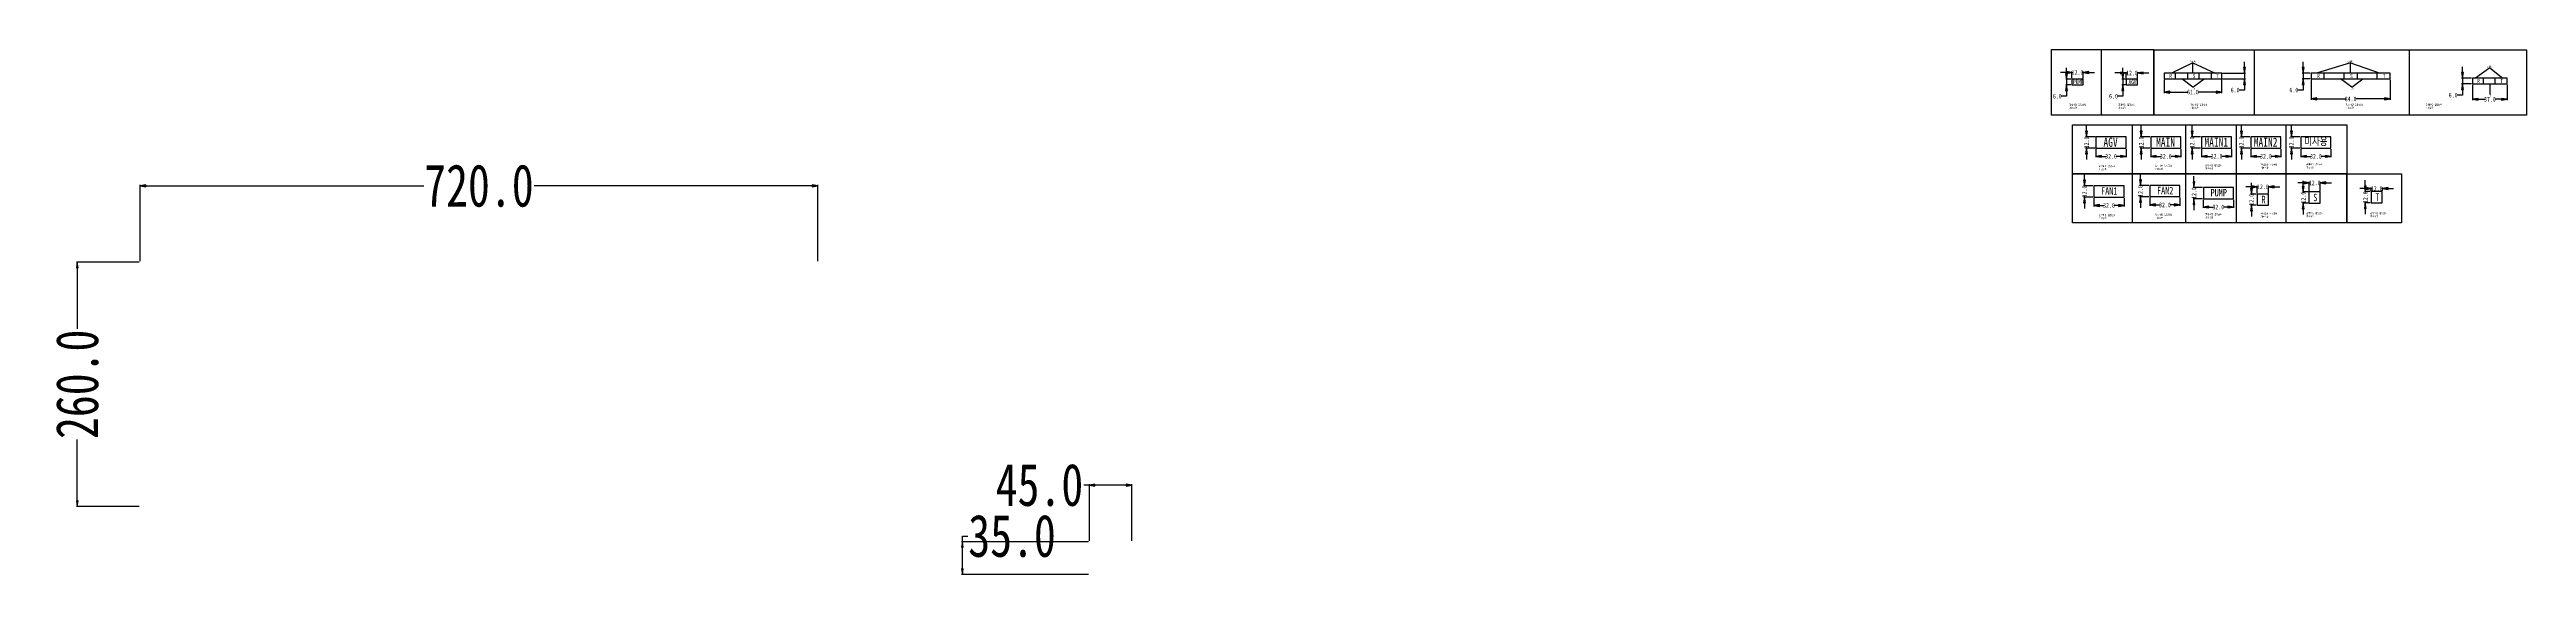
# Model space of a CAD drawing. Header units: inches. Extents: x 3288 to 5919, y -4414 to -3855.
import ezdxf

# ---------------------------------------------------------------- set-up
doc = ezdxf.new("R2010")
doc.units = ezdxf.units.IN
doc.header["$LTSCALE"] = 0.909449
doc.header["$MEASUREMENT"] = 0
doc.header["$PDMODE"] = 3
doc.header["$PDSIZE"] = 0.3125
doc.layers.get('0').update_dxf_attribs({"linetype": 'CONTINUOUS'})
doc.layers.get('Defpoints').update_dxf_attribs({"linetype": 'CONTINUOUS'})
doc.styles.get("Standard").update_dxf_attribs({"font": 'txt', "width": 0.8})
doc.styles.add('스타일1', font='', dxfattribs={"width": 0.8})
doc.styles.get('스타일1').set_extended_font_data('BatangChe')
doc.dimstyles.get("Standard").update_dxf_attribs({"dimtxt": 0.15625, "dimasz": 0.1875, "dimexe": 0.125, "dimexo": 0.0625, "dimgap": 0.09, "dimtad": 0, "dimtih": 1, "dimtoh": 1, "dimzin": 4, "dimdsep": 46, "dimtxsty": 'Standard', "dimblk": 'CLOSED', "dimblk1": 'CLOSED', "dimblk2": 'CLOSED', "dimcen": 0.09, "dimazin": 1, "dimtp": 0.01, "dimtm": 0.01, "dimtfac": 1, "dimtofl": 0, "dimtmove": 0, "dimatfit": 3, "dimldrblk": 'CLOSED', "dimfxl": 1, "dimtolj": 1, "dimtzin": 4, "dimarcsym": 0})

# ---------------------------------------------------------------- blocks, each defined once
blk = doc.blocks.new('_CLOSED')
at = {"color": 0, "linetype": 'ByBlock'}
for p, q in [((0, 0), (-1, 0.17)), ((-1, 0.17), (-1, -0.17)), ((-1, -0.17), (0, 0)), ((-1, 0), (0, 0))]:
    blk.add_line(p, q, dxfattribs=at)
blk = doc.blocks.new('*D129')
at = {"color": 1, "lineweight": -2}
for p, q in [((5430.4, -3880), (5424.4, -3880)), ((5436.4, -3886.2), (5436.4, -3879)), ((5436.4, -3880), (5437.3, -3880)), ((5448.4, -3880), (5447.5, -3880)), ((5448.4, -3886.2), (5448.4, -3879)), ((5454.4, -3880), (5460.4, -3880))]:
    blk.add_line(p, q, dxfattribs=at)
at = {"layer": 'Defpoints', "color": 0}
for p in [(5436.4, -3887.2), (5448.4, -3880), (5448.4, -3887.2)]:
    blk.add_point(p, dxfattribs=at)
at = {"color": 1, "lineweight": -2, "xscale": 6, "yscale": 6, "zscale": 6}
blk.add_blockref('_CLOSED', (5436.4, -3880), dxfattribs=at)
at = {"color": 1, "lineweight": -2, "xscale": 6, "yscale": 6, "zscale": 6, "rotation": 180}
blk.add_blockref('_CLOSED', (5448.4, -3880), dxfattribs=at)
at = {"color": 3, "insert": (5442.4, -3880), "char_height": 5, "attachment_point": 5, "style": '스타일1'}
blk.add_mtext('\\A1;12.0', dxfattribs=at)
blk = doc.blocks.new('*D130')
at = {"color": 1, "lineweight": -2}
for p, q in [((5435.4, -3887.2), (5429.8, -3887.2)), ((5435.4, -3893.2), (5429.8, -3893.2)), ((5430.8, -3881.2), (5430.8, -3875.2)), ((5430.8, -3887.2), (5430.8, -3893.2)), ((5430.8, -3905.2), (5424.8, -3905.2)), ((5430.8, -3899.2), (5430.8, -3905.2))]:
    blk.add_line(p, q, dxfattribs=at)
at = {"layer": 'Defpoints', "color": 0}
for p in [(5430.8, -3893.2), (5436.4, -3887.2), (5436.4, -3893.2)]:
    blk.add_point(p, dxfattribs=at)
at = {"color": 1, "lineweight": -2, "xscale": 6, "yscale": 6, "zscale": 6}
for p, rotation in [((5430.8, -3887.2), 270), ((5430.8, -3893.2), 90)]:
    blk.add_blockref('_CLOSED', p, dxfattribs=dict(at, rotation=rotation))
at = {"color": 3, "insert": (5420.9, -3905.2), "char_height": 5, "attachment_point": 5, "style": '스타일1'}
blk.add_mtext('\\A1;6.0', dxfattribs=at)
blk = doc.blocks.new('*D132')
at = {"color": 1, "lineweight": -2}
for p, q in [((5596.5, -3880.7), (5620.7, -3880.7)), ((5596.5, -3886.7), (5620.7, -3886.7)), ((5619.7, -3874.7), (5619.7, -3868.7)), ((5619.7, -3880.7), (5619.7, -3886.7)), ((5619.7, -3892.7), (5619.7, -3898.7)), ((5619.7, -3898.7), (5613.7, -3898.7))]:
    blk.add_line(p, q, dxfattribs=at)
at = {"layer": 'Defpoints', "color": 0}
for p in [(5595.5, -3880.7), (5595.5, -3886.7), (5619.7, -3886.7)]:
    blk.add_point(p, dxfattribs=at)
at = {"color": 1, "lineweight": -2, "xscale": 6, "yscale": 6, "zscale": 6}
for p, rotation in [((5619.7, -3880.7), 270), ((5619.7, -3886.7), 90)]:
    blk.add_blockref('_CLOSED', p, dxfattribs=dict(at, rotation=rotation))
at = {"color": 3, "insert": (5609.8, -3898.7), "char_height": 5, "attachment_point": 5, "style": '스타일1'}
blk.add_mtext('\\A1;6.0', dxfattribs=at)
blk = doc.blocks.new('*D141')
at = {"color": 1, "lineweight": -2}
for p, q in [((5690.5, -3887.7), (5690.5, -3909.1)), ((5774.5, -3887.7), (5774.5, -3909.1)), ((5696.5, -3908.1), (5727.3, -3908.1)), ((5768.5, -3908.1), (5737.8, -3908.1))]:
    blk.add_line(p, q, dxfattribs=at)
at = {"layer": 'Defpoints', "color": 0}
for p in [(5690.5, -3886.7), (5774.5, -3886.7), (5774.5, -3908.1)]:
    blk.add_point(p, dxfattribs=at)
at = {"color": 1, "lineweight": -2, "xscale": 6, "yscale": 6, "zscale": 6, "rotation": 180}
blk.add_blockref('_CLOSED', (5690.5, -3908.1), dxfattribs=at)
at = {"color": 1, "lineweight": -2, "xscale": 6, "yscale": 6, "zscale": 6}
blk.add_blockref('_CLOSED', (5774.5, -3908.1), dxfattribs=at)
at = {"color": 3, "insert": (5732.5, -3908.1), "char_height": 5, "attachment_point": 5, "style": '스타일1'}
blk.add_mtext('\\A1;84.0', dxfattribs=at)
blk = doc.blocks.new('*D142')
at = {"color": 1, "lineweight": -2}
for p, q in [((5689.5, -3880.7), (5681.1, -3880.7)), ((5689.5, -3886.7), (5681.1, -3886.7)), ((5682.1, -3874.7), (5682.1, -3868.7)), ((5682.1, -3880.7), (5682.1, -3886.7)), ((5682.1, -3892.7), (5682.1, -3898.7)), ((5682.1, -3898.7), (5676.1, -3898.7))]:
    blk.add_line(p, q, dxfattribs=at)
at = {"layer": 'Defpoints', "color": 0}
for p in [(5682.1, -3886.7), (5690.5, -3880.7), (5690.5, -3886.7)]:
    blk.add_point(p, dxfattribs=at)
at = {"color": 1, "lineweight": -2, "xscale": 6, "yscale": 6, "zscale": 6}
for p, rotation in [((5682.1, -3880.7), 270), ((5682.1, -3886.7), 90)]:
    blk.add_blockref('_CLOSED', p, dxfattribs=dict(at, rotation=rotation))
at = {"color": 3, "insert": (5672.2, -3898.7), "char_height": 5, "attachment_point": 5, "style": '스타일1'}
blk.add_mtext('\\A1;6.0', dxfattribs=at)
blk = doc.blocks.new('*D143')
at = {"color": 1, "lineweight": -2}
for p, q in [((5861.9, -3893.1), (5861.9, -3909.5)), ((5898.9, -3893.1), (5898.9, -3909.5)), ((5867.9, -3908.5), (5875.1, -3908.5)), ((5892.9, -3908.5), (5885.7, -3908.5))]:
    blk.add_line(p, q, dxfattribs=at)
at = {"layer": 'Defpoints', "color": 0}
for p in [(5861.9, -3892.1), (5898.9, -3892.1), (5898.9, -3908.5)]:
    blk.add_point(p, dxfattribs=at)
at = {"color": 1, "lineweight": -2, "xscale": 6, "yscale": 6, "zscale": 6, "rotation": 180}
blk.add_blockref('_CLOSED', (5861.9, -3908.5), dxfattribs=at)
at = {"color": 1, "lineweight": -2, "xscale": 6, "yscale": 6, "zscale": 6}
blk.add_blockref('_CLOSED', (5898.9, -3908.5), dxfattribs=at)
at = {"color": 3, "insert": (5880.4, -3908.5), "char_height": 5, "attachment_point": 5, "style": '스타일1'}
blk.add_mtext('\\A1;37.0', dxfattribs=at)
blk = doc.blocks.new('*D144')
at = {"color": 1, "lineweight": -2}
for p, q in [((5860.9, -3886.1), (5850.3, -3886.1)), ((5860.9, -3892.1), (5850.3, -3892.1)), ((5851.3, -3880.1), (5851.3, -3874.1)), ((5851.3, -3886.1), (5851.3, -3892.1)), ((5851.3, -3904.1), (5845.3, -3904.1)), ((5851.3, -3898.1), (5851.3, -3904.1))]:
    blk.add_line(p, q, dxfattribs=at)
at = {"layer": 'Defpoints', "color": 0}
for p in [(5851.3, -3892.1), (5861.9, -3886.1), (5861.9, -3892.1)]:
    blk.add_point(p, dxfattribs=at)
at = {"color": 1, "lineweight": -2, "xscale": 6, "yscale": 6, "zscale": 6}
for p, rotation in [((5851.3, -3886.1), 270), ((5851.3, -3892.1), 90)]:
    blk.add_blockref('_CLOSED', p, dxfattribs=dict(at, rotation=rotation))
at = {"color": 3, "insert": (5841.4, -3904.1), "char_height": 5, "attachment_point": 5, "style": '스타일1'}
blk.add_mtext('\\A1;6.0', dxfattribs=at)
blk = doc.blocks.new('*D145')
at = {"color": 1, "lineweight": -2}
for p, q in [((5534.5, -3887.7), (5534.5, -3901.8)), ((5595.5, -3887.7), (5595.5, -3901.8)), ((5540.5, -3900.8), (5559.8, -3900.8)), ((5589.5, -3900.8), (5570.3, -3900.8))]:
    blk.add_line(p, q, dxfattribs=at)
at = {"layer": 'Defpoints', "color": 0}
for p in [(5534.5, -3886.7), (5595.5, -3886.7), (5595.5, -3900.8)]:
    blk.add_point(p, dxfattribs=at)
at = {"color": 1, "lineweight": -2, "xscale": 6, "yscale": 6, "zscale": 6, "rotation": 180}
blk.add_blockref('_CLOSED', (5534.5, -3900.8), dxfattribs=at)
at = {"color": 1, "lineweight": -2, "xscale": 6, "yscale": 6, "zscale": 6}
blk.add_blockref('_CLOSED', (5595.5, -3900.8), dxfattribs=at)
at = {"color": 3, "insert": (5565, -3900.8), "char_height": 5, "attachment_point": 5, "style": '스타일1'}
blk.add_mtext('\\A1;61.0', dxfattribs=at)
blk = doc.blocks.new('*D146')
at = {"color": 1, "lineweight": -2}
for p, q in [((5488.2, -3880.5), (5482.2, -3880.5)), ((5494.2, -3886.2), (5494.2, -3879.5)), ((5494.2, -3880.5), (5495.1, -3880.5)), ((5506.2, -3880.5), (5505.3, -3880.5)), ((5506.2, -3886.2), (5506.2, -3879.5)), ((5512.2, -3880.5), (5518.2, -3880.5))]:
    blk.add_line(p, q, dxfattribs=at)
at = {"layer": 'Defpoints', "color": 0}
for p in [(5494.2, -3880.5), (5494.2, -3887.2), (5506.2, -3887.2)]:
    blk.add_point(p, dxfattribs=at)
at = {"color": 1, "lineweight": -2, "xscale": 6, "yscale": 6, "zscale": 6}
blk.add_blockref('_CLOSED', (5494.2, -3880.5), dxfattribs=at)
at = {"color": 1, "lineweight": -2, "xscale": 6, "yscale": 6, "zscale": 6, "rotation": 180}
blk.add_blockref('_CLOSED', (5506.2, -3880.5), dxfattribs=at)
at = {"color": 3, "insert": (5500.2, -3880.5), "char_height": 5, "attachment_point": 5, "style": '스타일1'}
blk.add_mtext('\\A1;12.0', dxfattribs=at)
blk = doc.blocks.new('*D147')
at = {"color": 1, "lineweight": -2}
for p, q in [((5493.2, -3887.2), (5489.5, -3887.2)), ((5493.2, -3893.2), (5489.5, -3893.2)), ((5490.5, -3881.2), (5490.5, -3875.2)), ((5490.5, -3887.2), (5490.5, -3893.2)), ((5490.5, -3905.2), (5484.5, -3905.2)), ((5490.5, -3899.2), (5490.5, -3905.2))]:
    blk.add_line(p, q, dxfattribs=at)
at = {"layer": 'Defpoints', "color": 0}
for p in [(5490.5, -3893.2), (5494.2, -3887.2), (5494.2, -3893.2)]:
    blk.add_point(p, dxfattribs=at)
at = {"color": 1, "lineweight": -2, "xscale": 6, "yscale": 6, "zscale": 6}
for p, rotation in [((5490.5, -3887.2), 270), ((5490.5, -3893.2), 90)]:
    blk.add_blockref('_CLOSED', p, dxfattribs=dict(at, rotation=rotation))
at = {"color": 3, "insert": (5480.6, -3905.2), "char_height": 5, "attachment_point": 5, "style": '스타일1'}
blk.add_mtext('\\A1;6.0', dxfattribs=at)
blk = doc.blocks.new('*D148')
at = {"color": 1, "lineweight": -2}
for p, q in [((5462, -3961.4), (5462, -3970.2)), ((5468, -3969.2), (5472.7, -3969.2)), ((5488, -3969.2), (5483.2, -3969.2)), ((5494, -3961.4), (5494, -3970.2))]:
    blk.add_line(p, q, dxfattribs=at)
at = {"layer": 'Defpoints', "color": 0}
for p in [(5462, -3960.4), (5462, -3969.2), (5494, -3960.4)]:
    blk.add_point(p, dxfattribs=at)
at = {"color": 1, "lineweight": -2, "xscale": 6, "yscale": 6, "zscale": 6, "rotation": 180}
blk.add_blockref('_CLOSED', (5462, -3969.2), dxfattribs=at)
at = {"color": 1, "lineweight": -2, "xscale": 6, "yscale": 6, "zscale": 6}
blk.add_blockref('_CLOSED', (5494, -3969.2), dxfattribs=at)
at = {"color": 3, "insert": (5478, -3969.2), "char_height": 5, "attachment_point": 5, "style": '스타일1'}
blk.add_mtext('\\A1;32.0', dxfattribs=at)
blk = doc.blocks.new('*D149')
at = {"color": 1, "lineweight": -2}
for p, q in [((5452, -3942.4), (5452, -3936.4)), ((5461, -3948.4), (5451, -3948.4)), ((5461, -3960.4), (5451, -3960.4)), ((5452, -3948.4), (5452, -3949.3)), ((5452, -3960.4), (5452, -3959.5)), ((5452, -3966.4), (5452, -3972.4))]:
    blk.add_line(p, q, dxfattribs=at)
at = {"layer": 'Defpoints', "color": 0}
for p in [(5452, -3960.4), (5462, -3948.4), (5462, -3960.4)]:
    blk.add_point(p, dxfattribs=at)
at = {"color": 1, "lineweight": -2, "xscale": 6, "yscale": 6, "zscale": 6}
for p, rotation in [((5452, -3948.4), 270), ((5452, -3960.4), 90)]:
    blk.add_blockref('_CLOSED', p, dxfattribs=dict(at, rotation=rotation))
at = {"color": 3, "insert": (5452, -3954.4), "char_height": 5, "attachment_point": 5, "rotation": 90, "style": '스타일1'}
blk.add_mtext('\\A1;12.0', dxfattribs=at)
blk = doc.blocks.new('*D150')
at = {"color": 1, "lineweight": -2}
for p, q in [((5520.1, -3961.4), (5520.1, -3970.2)), ((5526.1, -3969.2), (5530.9, -3969.2)), ((5546.1, -3969.2), (5541.4, -3969.2)), ((5552.1, -3961.4), (5552.1, -3970.2))]:
    blk.add_line(p, q, dxfattribs=at)
at = {"layer": 'Defpoints', "color": 0}
for p in [(5520.1, -3960.4), (5520.1, -3969.2), (5552.1, -3960.4)]:
    blk.add_point(p, dxfattribs=at)
at = {"color": 1, "lineweight": -2, "xscale": 6, "yscale": 6, "zscale": 6, "rotation": 180}
blk.add_blockref('_CLOSED', (5520.1, -3969.2), dxfattribs=at)
at = {"color": 1, "lineweight": -2, "xscale": 6, "yscale": 6, "zscale": 6}
blk.add_blockref('_CLOSED', (5552.1, -3969.2), dxfattribs=at)
at = {"color": 3, "insert": (5536.1, -3969.2), "char_height": 5, "attachment_point": 5, "style": '스타일1'}
blk.add_mtext('\\A1;32.0', dxfattribs=at)
blk = doc.blocks.new('*D151')
at = {"color": 1, "lineweight": -2}
for p, q in [((5510.1, -3942.4), (5510.1, -3936.4)), ((5519.1, -3948.4), (5509.1, -3948.4)), ((5519.1, -3960.4), (5509.1, -3960.4)), ((5510.1, -3948.4), (5510.1, -3949.3)), ((5510.1, -3960.4), (5510.1, -3959.5)), ((5510.1, -3966.4), (5510.1, -3972.4))]:
    blk.add_line(p, q, dxfattribs=at)
at = {"layer": 'Defpoints', "color": 0}
for p in [(5510.1, -3960.4), (5520.1, -3948.4), (5520.1, -3960.4)]:
    blk.add_point(p, dxfattribs=at)
at = {"color": 1, "lineweight": -2, "xscale": 6, "yscale": 6, "zscale": 6}
for p, rotation in [((5510.1, -3948.4), 270), ((5510.1, -3960.4), 90)]:
    blk.add_blockref('_CLOSED', p, dxfattribs=dict(at, rotation=rotation))
at = {"color": 3, "insert": (5510.1, -3954.4), "char_height": 5, "attachment_point": 5, "rotation": 90, "style": '스타일1'}
blk.add_mtext('\\A1;12.0', dxfattribs=at)
blk = doc.blocks.new('*D152')
at = {"color": 1, "lineweight": -2}
for p, q in [((5574.1, -3961.4), (5574.1, -3970.2)), ((5580.1, -3969.2), (5584.8, -3969.2)), ((5600.1, -3969.2), (5595.3, -3969.2)), ((5606.1, -3961.4), (5606.1, -3970.2)), ((4392.7, -4318.9), (4386.7, -4318.9)), ((4392.7, -4378.1), (4392.7, -4317.9)), ((4431.7, -4318.9), (4398.7, -4318.9)), ((4437.7, -4378.1), (4437.7, -4317.9))]:
    blk.add_line(p, q, dxfattribs=at)
at = {"layer": 'Defpoints', "color": 0}
for p in [(5574.1, -3960.4), (5574.1, -3969.2), (5606.1, -3960.4), (4392.7, -4318.9), (4392.7, -4379.1), (4437.7, -4379.1)]:
    blk.add_point(p, dxfattribs=at)
at = {"color": 1, "lineweight": -2, "xscale": 6, "yscale": 6, "zscale": 6, "rotation": 180}
for p in [(5574.1, -3969.2), (4392.7, -4318.9)]:
    blk.add_blockref('_CLOSED', p, dxfattribs=at)
at = {"color": 1, "lineweight": -2, "xscale": 6, "yscale": 6, "zscale": 6}
for p in [(5606.1, -3969.2), (4437.7, -4318.9)]:
    blk.add_blockref('_CLOSED', p, dxfattribs=at)
at = {"color": 3, "attachment_point": 5, "style": '스타일1'}
for s, insert, char_height in [('\\A1;32.0', (5590.1, -3969.2), 5), ('\\A1;45.0', (4339.7, -4318.9), 45)]:
    blk.add_mtext(s, dxfattribs=dict(at, insert=insert, char_height=char_height))
blk = doc.blocks.new('*D153')
at = {"color": 1, "lineweight": -2}
for p, q in [((5564.1, -3942.4), (5564.1, -3936.4)), ((5573.1, -3948.4), (5563.1, -3948.4)), ((5573.1, -3960.4), (5563.1, -3960.4)), ((5564.1, -3948.4), (5564.1, -3949.3)), ((5564.1, -3960.4), (5564.1, -3959.5)), ((5564.1, -3966.4), (5564.1, -3972.4)), ((4391.7, -4379.1), (4256.8, -4379.1)), ((4257.8, -4379.1), (4257.8, -4373.1)), ((4257.8, -4373.1), (4263.8, -4373.1)), ((4257.8, -4408.1), (4257.8, -4385.1)), ((4391.7, -4414.1), (4256.8, -4414.1))]:
    blk.add_line(p, q, dxfattribs=at)
at = {"layer": 'Defpoints', "color": 0}
for p in [(5564.1, -3960.4), (5574.1, -3948.4), (5574.1, -3960.4), (4257.8, -4379.1), (4392.7, -4379.1), (4392.7, -4414.1)]:
    blk.add_point(p, dxfattribs=at)
at = {"color": 1, "lineweight": -2, "xscale": 6, "yscale": 6, "zscale": 6}
for p, rotation in [((5564.1, -3948.4), 270), ((5564.1, -3960.4), 90), ((4257.8, -4379.1), 90), ((4257.8, -4414.1), 270)]:
    blk.add_blockref('_CLOSED', p, dxfattribs=dict(at, rotation=rotation))
at = {"color": 3, "insert": (5564.1, -3954.4), "char_height": 5, "attachment_point": 5, "rotation": 90, "style": '스타일1'}
blk.add_mtext('\\A1;12.0', dxfattribs=at)
at = {"color": 3, "insert": (4310.6, -4373.1), "char_height": 45, "attachment_point": 5, "style": '스타일1'}
blk.add_mtext('\\A1;35.0', dxfattribs=at)
blk = doc.blocks.new('*D154')
at = {"color": 1, "lineweight": -2}
for p, q in [((5626.5, -3961.4), (5626.5, -3970.2)), ((5632.5, -3969.2), (5637.2, -3969.2)), ((5652.5, -3969.2), (5647.7, -3969.2)), ((5658.5, -3961.4), (5658.5, -3970.2)), ((3384.3, -4080.7), (3384.3, -3999.5)), ((3390.3, -4000.5), (3685.6, -4000.5)), ((4098.3, -4000.5), (3803.1, -4000.5)), ((4104.3, -4080.7), (4104.3, -3999.5))]:
    blk.add_line(p, q, dxfattribs=at)
at = {"layer": 'Defpoints', "color": 0}
for p in [(5626.5, -3960.4), (5626.5, -3969.2), (5658.5, -3960.4), (3384.3, -4000.5), (3384.3, -4081.7), (4104.3, -4081.7)]:
    blk.add_point(p, dxfattribs=at)
at = {"color": 1, "lineweight": -2, "xscale": 6, "yscale": 6, "zscale": 6, "rotation": 180}
for p in [(5626.5, -3969.2), (3384.3, -4000.5)]:
    blk.add_blockref('_CLOSED', p, dxfattribs=at)
at = {"color": 1, "lineweight": -2, "xscale": 6, "yscale": 6, "zscale": 6}
for p in [(5658.5, -3969.2), (4104.3, -4000.5)]:
    blk.add_blockref('_CLOSED', p, dxfattribs=at)
at = {"color": 3, "attachment_point": 5, "style": '스타일1'}
for s, insert, char_height in [('\\A1;32.0', (5642.5, -3969.2), 5), ('\\A1;720.0', (3744.3, -4000.5), 45)]:
    blk.add_mtext(s, dxfattribs=dict(at, insert=insert, char_height=char_height))
blk = doc.blocks.new('*D155')
at = {"color": 1, "lineweight": -2}
for p, q in [((5616.5, -3942.4), (5616.5, -3936.4)), ((5625.5, -3948.4), (5615.5, -3948.4)), ((5625.5, -3960.4), (5615.5, -3960.4)), ((5616.5, -3948.4), (5616.5, -3949.3)), ((5616.5, -3960.4), (5616.5, -3959.5)), ((5616.5, -3966.4), (5616.5, -3972.4)), ((3383.3, -4081.7), (3316.7, -4081.7)), ((3317.7, -4087.7), (3317.7, -4152.8)), ((3317.7, -4335.7), (3317.7, -4270.5)), ((3383.3, -4341.7), (3316.7, -4341.7))]:
    blk.add_line(p, q, dxfattribs=at)
at = {"layer": 'Defpoints', "color": 0}
for p in [(5616.5, -3960.4), (5626.5, -3948.4), (5626.5, -3960.4), (3317.7, -4081.7), (3384.3, -4081.7), (3384.3, -4341.7)]:
    blk.add_point(p, dxfattribs=at)
at = {"color": 1, "lineweight": -2, "xscale": 6, "yscale": 6, "zscale": 6}
for p, rotation in [((5616.5, -3948.4), 270), ((5616.5, -3960.4), 90), ((3317.7, -4081.7), 90), ((3317.7, -4341.7), 270)]:
    blk.add_blockref('_CLOSED', p, dxfattribs=dict(at, rotation=rotation))
at = {"color": 3, "attachment_point": 5, "rotation": 90, "style": '스타일1'}
for s, insert, char_height in [('\\A1;12.0', (5616.5, -3954.4), 5), ('\\A1;260.0', (3317.7, -4211.7), 45)]:
    blk.add_mtext(s, dxfattribs=dict(at, insert=insert, char_height=char_height))
blk = doc.blocks.new('*D156')
at = {"color": 1, "lineweight": -2}
for p, q in [((5679.6, -3961.4), (5679.6, -3970.2)), ((5685.6, -3969.2), (5690.3, -3969.2)), ((5705.6, -3969.2), (5700.9, -3969.2)), ((5711.6, -3961.4), (5711.6, -3970.2))]:
    blk.add_line(p, q, dxfattribs=at)
at = {"layer": 'Defpoints', "color": 0}
for p in [(5679.6, -3960.4), (5679.6, -3969.2), (5711.6, -3960.4)]:
    blk.add_point(p, dxfattribs=at)
at = {"color": 1, "lineweight": -2, "xscale": 6, "yscale": 6, "zscale": 6, "rotation": 180}
blk.add_blockref('_CLOSED', (5679.6, -3969.2), dxfattribs=at)
at = {"color": 1, "lineweight": -2, "xscale": 6, "yscale": 6, "zscale": 6}
blk.add_blockref('_CLOSED', (5711.6, -3969.2), dxfattribs=at)
at = {"color": 3, "insert": (5695.6, -3969.2), "char_height": 5, "attachment_point": 5, "style": '스타일1'}
blk.add_mtext('\\A1;32.0', dxfattribs=at)
blk = doc.blocks.new('*D157')
at = {"color": 1, "lineweight": -2}
for p, q in [((5669.6, -3942.4), (5669.6, -3936.4)), ((5678.6, -3948.4), (5668.6, -3948.4)), ((5678.6, -3960.4), (5668.6, -3960.4)), ((5669.6, -3948.4), (5669.6, -3949.3)), ((5669.6, -3960.4), (5669.6, -3959.5)), ((5669.6, -3966.4), (5669.6, -3972.4))]:
    blk.add_line(p, q, dxfattribs=at)
at = {"layer": 'Defpoints', "color": 0}
for p in [(5669.6, -3960.4), (5679.6, -3948.4), (5679.6, -3960.4)]:
    blk.add_point(p, dxfattribs=at)
at = {"color": 1, "lineweight": -2, "xscale": 6, "yscale": 6, "zscale": 6}
for p, rotation in [((5669.6, -3948.4), 270), ((5669.6, -3960.4), 90)]:
    blk.add_blockref('_CLOSED', p, dxfattribs=dict(at, rotation=rotation))
at = {"color": 3, "insert": (5669.6, -3954.4), "char_height": 5, "attachment_point": 5, "rotation": 90, "style": '스타일1'}
blk.add_mtext('\\A1;12.0', dxfattribs=at)
blk = doc.blocks.new('*D167')
at = {"color": 1, "lineweight": -2}
for p, q in [((5682.2, -4001.1), (5682.2, -3995.1)), ((5687.3, -4007.1), (5681.2, -4007.1)), ((5687.3, -4019.1), (5681.2, -4019.1)), ((5682.2, -4007.1), (5682.2, -4008)), ((5682.2, -4019.1), (5682.2, -4018.2)), ((5682.2, -4025.1), (5682.2, -4031.1))]:
    blk.add_line(p, q, dxfattribs=at)
at = {"layer": 'Defpoints', "color": 0}
for p in [(5682.2, -4019.1), (5688.3, -4007.1), (5688.3, -4019.1)]:
    blk.add_point(p, dxfattribs=at)
at = {"color": 1, "lineweight": -2, "xscale": 6, "yscale": 6, "zscale": 6}
for p, rotation in [((5682.2, -4007.1), 270), ((5682.2, -4019.1), 90)]:
    blk.add_blockref('_CLOSED', p, dxfattribs=dict(at, rotation=rotation))
at = {"color": 3, "insert": (5682.2, -4013.1), "char_height": 5, "attachment_point": 5, "rotation": 90, "style": '스타일1'}
blk.add_mtext('\\A1;12.0', dxfattribs=at)
blk = doc.blocks.new('*D168')
at = {"color": 1, "lineweight": -2}
for p, q in [((5748.2, -4003.5), (5742.2, -4003.5)), ((5754.2, -4005.7), (5754.2, -4002.5)), ((5754.2, -4003.5), (5755, -4003.5)), ((5766.2, -4003.5), (5765.3, -4003.5)), ((5766.2, -4005.7), (5766.2, -4002.5)), ((5772.2, -4003.5), (5778.2, -4003.5))]:
    blk.add_line(p, q, dxfattribs=at)
at = {"layer": 'Defpoints', "color": 0}
for p in [(5754.2, -4006.7), (5766.2, -4003.5), (5766.2, -4006.7)]:
    blk.add_point(p, dxfattribs=at)
at = {"color": 1, "lineweight": -2, "xscale": 6, "yscale": 6, "zscale": 6}
blk.add_blockref('_CLOSED', (5754.2, -4003.5), dxfattribs=at)
at = {"color": 1, "lineweight": -2, "xscale": 6, "yscale": 6, "zscale": 6, "rotation": 180}
blk.add_blockref('_CLOSED', (5766.2, -4003.5), dxfattribs=at)
at = {"color": 3, "insert": (5760.2, -4003.5), "char_height": 5, "attachment_point": 5, "style": '스타일1'}
blk.add_mtext('\\A1;12.0', dxfattribs=at)
blk = doc.blocks.new('*D169')
at = {"color": 1, "lineweight": -2}
for p, q in [((5748.1, -4000.7), (5748.1, -3994.7)), ((5753.2, -4006.7), (5747.1, -4006.7)), ((5753.2, -4018.7), (5747.1, -4018.7)), ((5748.1, -4006.7), (5748.1, -4007.6)), ((5748.1, -4018.7), (5748.1, -4017.8)), ((5748.1, -4024.7), (5748.1, -4030.7))]:
    blk.add_line(p, q, dxfattribs=at)
at = {"layer": 'Defpoints', "color": 0}
for p in [(5748.1, -4018.7), (5754.2, -4006.7), (5754.2, -4018.7)]:
    blk.add_point(p, dxfattribs=at)
at = {"color": 1, "lineweight": -2, "xscale": 6, "yscale": 6, "zscale": 6}
for p, rotation in [((5748.1, -4006.7), 270), ((5748.1, -4018.7), 90)]:
    blk.add_blockref('_CLOSED', p, dxfattribs=dict(at, rotation=rotation))
at = {"color": 3, "insert": (5748.1, -4012.7), "char_height": 5, "attachment_point": 5, "rotation": 90, "style": '스타일1'}
blk.add_mtext('\\A1;12.0', dxfattribs=at)
blk = doc.blocks.new('*D171')
at = {"color": 1, "lineweight": -2}
for p, q in [((5682.3, -3997.4), (5676.3, -3997.4)), ((5688.3, -4006.1), (5688.3, -3996.4)), ((5688.3, -3997.4), (5689.2, -3997.4)), ((5700.3, -3997.4), (5699.4, -3997.4)), ((5700.3, -4006.1), (5700.3, -3996.4)), ((5706.3, -3997.4), (5712.3, -3997.4))]:
    blk.add_line(p, q, dxfattribs=at)
at = {"layer": 'Defpoints', "color": 0}
for p in [(5688.3, -3997.4), (5688.3, -4007.1), (5700.3, -4007.1)]:
    blk.add_point(p, dxfattribs=at)
at = {"color": 1, "lineweight": -2, "xscale": 6, "yscale": 6, "zscale": 6}
blk.add_blockref('_CLOSED', (5688.3, -3997.4), dxfattribs=at)
at = {"color": 1, "lineweight": -2, "xscale": 6, "yscale": 6, "zscale": 6, "rotation": 180}
blk.add_blockref('_CLOSED', (5700.3, -3997.4), dxfattribs=at)
at = {"color": 3, "insert": (5694.3, -3997.4), "char_height": 5, "attachment_point": 5, "style": '스타일1'}
blk.add_mtext('\\A1;12.0', dxfattribs=at)
blk = doc.blocks.new('*D182')
at = {"color": 1, "lineweight": -2}
for p, q in [((5459.8, -4013.5), (5459.8, -4022.4)), ((5465.8, -4021.4), (5470.5, -4021.4)), ((5485.8, -4021.4), (5481.1, -4021.4)), ((5491.8, -4013.5), (5491.8, -4022.4))]:
    blk.add_line(p, q, dxfattribs=at)
at = {"layer": 'Defpoints', "color": 0}
for p in [(5459.8, -4012.5), (5459.8, -4021.4), (5491.8, -4012.5)]:
    blk.add_point(p, dxfattribs=at)
at = {"color": 1, "lineweight": -2, "xscale": 6, "yscale": 6, "zscale": 6, "rotation": 180}
blk.add_blockref('_CLOSED', (5459.8, -4021.4), dxfattribs=at)
at = {"color": 1, "lineweight": -2, "xscale": 6, "yscale": 6, "zscale": 6}
blk.add_blockref('_CLOSED', (5491.8, -4021.4), dxfattribs=at)
at = {"color": 3, "insert": (5475.8, -4021.4), "char_height": 5, "attachment_point": 5, "style": '스타일1'}
blk.add_mtext('\\A1;32.0', dxfattribs=at)
blk = doc.blocks.new('*D183')
at = {"color": 1, "lineweight": -2}
for p, q in [((5449.8, -3994.5), (5449.8, -3988.5)), ((5458.8, -4000.5), (5448.8, -4000.5)), ((5458.8, -4012.5), (5448.8, -4012.5)), ((5449.8, -4000.5), (5449.8, -4001.4)), ((5449.8, -4012.5), (5449.8, -4011.7)), ((5449.8, -4018.5), (5449.8, -4024.5))]:
    blk.add_line(p, q, dxfattribs=at)
at = {"layer": 'Defpoints', "color": 0}
for p in [(5449.8, -4012.5), (5459.8, -4000.5), (5459.8, -4012.5)]:
    blk.add_point(p, dxfattribs=at)
at = {"color": 1, "lineweight": -2, "xscale": 6, "yscale": 6, "zscale": 6}
for p, rotation in [((5449.8, -4000.5), 270), ((5449.8, -4012.5), 90)]:
    blk.add_blockref('_CLOSED', p, dxfattribs=dict(at, rotation=rotation))
at = {"color": 3, "insert": (5449.8, -4006.5), "char_height": 5, "attachment_point": 5, "rotation": 90, "style": '스타일1'}
blk.add_mtext('\\A1;12.0', dxfattribs=at)
blk = doc.blocks.new('*D184')
at = {"color": 1, "lineweight": -2}
for p, q in [((5519.2, -4013.1), (5519.2, -4021.9)), ((5525.2, -4020.9), (5529.9, -4020.9)), ((5545.2, -4020.9), (5540.5, -4020.9)), ((5551.2, -4013.1), (5551.2, -4021.9))]:
    blk.add_line(p, q, dxfattribs=at)
at = {"layer": 'Defpoints', "color": 0}
for p in [(5519.2, -4012.1), (5519.2, -4020.9), (5551.2, -4012.1)]:
    blk.add_point(p, dxfattribs=at)
at = {"color": 1, "lineweight": -2, "xscale": 6, "yscale": 6, "zscale": 6, "rotation": 180}
blk.add_blockref('_CLOSED', (5519.2, -4020.9), dxfattribs=at)
at = {"color": 1, "lineweight": -2, "xscale": 6, "yscale": 6, "zscale": 6}
blk.add_blockref('_CLOSED', (5551.2, -4020.9), dxfattribs=at)
at = {"color": 3, "insert": (5535.2, -4020.9), "char_height": 5, "attachment_point": 5, "style": '스타일1'}
blk.add_mtext('\\A1;32.0', dxfattribs=at)
blk = doc.blocks.new('*D185')
at = {"color": 1, "lineweight": -2}
for p, q in [((5509.2, -3994.1), (5509.2, -3988.1)), ((5518.2, -4000.1), (5508.2, -4000.1)), ((5518.2, -4012.1), (5508.2, -4012.1)), ((5509.2, -4000.1), (5509.2, -4001)), ((5509.2, -4012.1), (5509.2, -4011.2)), ((5509.2, -4018.1), (5509.2, -4024.1))]:
    blk.add_line(p, q, dxfattribs=at)
at = {"layer": 'Defpoints', "color": 0}
for p in [(5509.2, -4012.1), (5519.2, -4000.1), (5519.2, -4012.1)]:
    blk.add_point(p, dxfattribs=at)
at = {"color": 1, "lineweight": -2, "xscale": 6, "yscale": 6, "zscale": 6}
for p, rotation in [((5509.2, -4000.1), 270), ((5509.2, -4012.1), 90)]:
    blk.add_blockref('_CLOSED', p, dxfattribs=dict(at, rotation=rotation))
at = {"color": 3, "insert": (5509.2, -4006.1), "char_height": 5, "attachment_point": 5, "rotation": 90, "style": '스타일1'}
blk.add_mtext('\\A1;12.0', dxfattribs=at)
blk = doc.blocks.new('*D186')
at = {"color": 1, "lineweight": -2}
for p, q in [((5576, -4015.3), (5576, -4024.1)), ((5582, -4023.1), (5586.8, -4023.1)), ((5602, -4023.1), (5597.3, -4023.1)), ((5608, -4015.3), (5608, -4024.1))]:
    blk.add_line(p, q, dxfattribs=at)
at = {"layer": 'Defpoints', "color": 0}
for p in [(5576, -4014.3), (5576, -4023.1), (5608, -4014.3)]:
    blk.add_point(p, dxfattribs=at)
at = {"color": 1, "lineweight": -2, "xscale": 6, "yscale": 6, "zscale": 6, "rotation": 180}
blk.add_blockref('_CLOSED', (5576, -4023.1), dxfattribs=at)
at = {"color": 1, "lineweight": -2, "xscale": 6, "yscale": 6, "zscale": 6}
blk.add_blockref('_CLOSED', (5608, -4023.1), dxfattribs=at)
at = {"color": 3, "insert": (5592, -4023.1), "char_height": 5, "attachment_point": 5, "style": '스타일1'}
blk.add_mtext('\\A1;32.0', dxfattribs=at)
blk = doc.blocks.new('*D187')
at = {"color": 1, "lineweight": -2}
for p, q in [((5566.1, -3996.3), (5566.1, -3990.3)), ((5575, -4002.3), (5565.1, -4002.3)), ((5575, -4014.3), (5565.1, -4014.3)), ((5566.1, -4002.3), (5566.1, -4003.2)), ((5566.1, -4014.3), (5566.1, -4013.4)), ((5566.1, -4020.3), (5566.1, -4026.3))]:
    blk.add_line(p, q, dxfattribs=at)
at = {"layer": 'Defpoints', "color": 0}
for p in [(5566.1, -4014.3), (5576, -4002.3), (5576, -4014.3)]:
    blk.add_point(p, dxfattribs=at)
at = {"color": 1, "lineweight": -2, "xscale": 6, "yscale": 6, "zscale": 6}
for p, rotation in [((5566.1, -4002.3), 270), ((5566.1, -4014.3), 90)]:
    blk.add_blockref('_CLOSED', p, dxfattribs=dict(at, rotation=rotation))
at = {"color": 3, "insert": (5566.1, -4008.3), "char_height": 5, "attachment_point": 5, "rotation": 90, "style": '스타일1'}
blk.add_mtext('\\A1;12.0', dxfattribs=at)
blk = doc.blocks.new('*D188')
at = {"color": 1, "lineweight": -2}
for p, q in [((5627.2, -4003.3), (5627.2, -3997.3)), ((5632.3, -4009.3), (5626.2, -4009.3)), ((5632.3, -4021.3), (5626.2, -4021.3)), ((5627.2, -4009.3), (5627.2, -4010.2)), ((5627.2, -4021.3), (5627.2, -4020.4)), ((5627.2, -4027.3), (5627.2, -4033.3))]:
    blk.add_line(p, q, dxfattribs=at)
at = {"layer": 'Defpoints', "color": 0}
for p in [(5627.2, -4021.3), (5633.3, -4009.3), (5633.3, -4021.3)]:
    blk.add_point(p, dxfattribs=at)
at = {"color": 1, "lineweight": -2, "xscale": 6, "yscale": 6, "zscale": 6}
for p, rotation in [((5627.2, -4009.3), 270), ((5627.2, -4021.3), 90)]:
    blk.add_blockref('_CLOSED', p, dxfattribs=dict(at, rotation=rotation))
at = {"color": 3, "insert": (5627.2, -4015.3), "char_height": 5, "attachment_point": 5, "rotation": 90, "style": '스타일1'}
blk.add_mtext('\\A1;12.0', dxfattribs=at)
blk = doc.blocks.new('*D189')
at = {"color": 1, "lineweight": -2}
for p, q in [((5627.3, -4001.6), (5621.3, -4001.6)), ((5633.3, -4008.3), (5633.3, -4000.6)), ((5633.3, -4001.6), (5634.2, -4001.6)), ((5645.3, -4001.6), (5644.4, -4001.6)), ((5645.3, -4008.3), (5645.3, -4000.6)), ((5651.3, -4001.6), (5657.3, -4001.6))]:
    blk.add_line(p, q, dxfattribs=at)
at = {"layer": 'Defpoints', "color": 0}
for p in [(5633.3, -4001.6), (5633.3, -4009.3), (5645.3, -4009.3)]:
    blk.add_point(p, dxfattribs=at)
at = {"color": 1, "lineweight": -2, "xscale": 6, "yscale": 6, "zscale": 6}
blk.add_blockref('_CLOSED', (5633.3, -4001.6), dxfattribs=at)
at = {"color": 1, "lineweight": -2, "xscale": 6, "yscale": 6, "zscale": 6, "rotation": 180}
blk.add_blockref('_CLOSED', (5645.3, -4001.6), dxfattribs=at)
at = {"color": 3, "insert": (5639.3, -4001.6), "char_height": 5, "attachment_point": 5, "style": '스타일1'}
blk.add_mtext('\\A1;12.0', dxfattribs=at)

msp = doc.modelspace()

# ---------------------------------------------------------------- linework, layer by layer
for p, q in [((5467.39, -3855.49), (5467.39, -3925.54)), ((5630.2, -3855.93), (5630.2, -3925.54)), ((5794.85, -3855.93), (5794.85, -3925.54)), ((5595.54, -3880.73), (5534.54, -3880.73)), ((5534.54, -3880.73), (5534.54, -3886.73)), ((5534.54, -3886.73), (5595.54, -3886.73)), ((5546.53, -3886.73), (5546.53, -3880.73)), ((5559.53, -3886.73), (5559.53, -3880.73)), ((5571.53, -3886.73), (5571.53, -3880.73)), ((5584.57, -3886.73), (5584.57, -3880.73)), ((5595.54, -3886.73), (5595.54, -3880.73)), ((5774.52, -3880.73), (5690.52, -3880.73)), ((5690.52, -3880.73), (5690.52, -3886.73)), ((5690.52, -3886.73), (5774.52, -3886.73)), ((5704.5, -3886.73), (5704.5, -3880.73)), ((5725.74, -3886.73), (5725.74, -3880.73)), ((5739.74, -3886.73), (5739.74, -3880.73)), ((5760.55, -3886.73), (5760.55, -3880.73)), ((5774.52, -3886.73), (5774.52, -3880.73)), ((5898.92, -3886.07), (5861.92, -3886.07)), ((5861.92, -3886.07), (5861.92, -3892.07)), ((5861.92, -3892.07), (5898.92, -3892.07)), ((5873.66, -3892.07), (5873.66, -3886.07)), ((5885.88, -3892.07), (5885.88, -3886.07)), ((5898.92, -3892.07), (5898.92, -3886.07)), ((5500.34, -3935.77), (5500.34, -3987.78)), ((5556.96, -3935.77), (5556.96, -3987.78)), ((5611.04, -3935.77), (5611.04, -3987.78)), ((5663.69, -3935.77), (5663.69, -3987.78)), ((5500.34, -3987.78), (5500.34, -4039.79)), ((5556.96, -3987.78), (5556.96, -4039.79)), ((5611.04, -3987.78), (5611.04, -4039.79)), ((5663.69, -3987.78), (5663.69, -4039.79))]:
    msp.add_line(p, q)
at = {"color": 6}
for p, q in [((5565.04, -3869.7), (5542.26, -3880.73)), ((5565.04, -3895.72), (5553.18, -3886.73)), ((5565.04, -3880.73), (5565.04, -3869.7)), ((5565.04, -3869.7), (5588.46, -3880.73)), ((5565.04, -3895.72), (5576.94, -3886.73)), ((5732.52, -3869.7), (5696.39, -3880.73)), ((5733.68, -3895.72), (5721.82, -3886.73)), ((5732.52, -3880.73), (5732.52, -3869.7)), ((5732.52, -3869.7), (5763.9, -3880.73)), ((5733.68, -3895.72), (5745.58, -3886.73)), ((5880.42, -3875.04), (5865.03, -3886.07)), ((5880.42, -3875.04), (5894.15, -3886.07)), ((5880.42, -3892.07), (5880.42, -3903.39))]:
    msp.add_line(p, q, dxfattribs=at)
for points in [[(5523.3, -3925.54), (5414.77, -3925.54), (5414.77, -3855.49), (5523.3, -3855.49)], [(5523.3, -3855.93), (5919.28, -3855.93), (5919.28, -3925.54), (5523.3, -3925.54)], [(5436.37, -3893.22), (5448.37, -3893.22), (5448.37, -3887.22), (5436.37, -3887.22)], [(5494.24, -3893.22), (5506.24, -3893.22), (5506.24, -3887.22), (5494.24, -3887.22)], [(5437.02, -3935.77), (5728.46, -3935.77), (5728.46, -3987.78), (5437.02, -3987.78)], [(5461.96, -3960.39), (5493.96, -3960.39), (5493.96, -3948.39), (5461.96, -3948.39)], [(5520.14, -3960.39), (5552.14, -3960.39), (5552.14, -3948.39), (5520.14, -3948.39)], [(5574.06, -3960.39), (5606.06, -3960.39), (5606.06, -3948.39), (5574.06, -3948.39)], [(5626.45, -3960.39), (5658.45, -3960.39), (5658.45, -3948.39), (5626.45, -3948.39)], [(5679.57, -3960.39), (5711.57, -3960.39), (5711.57, -3948.39), (5679.57, -3948.39)], [(5437.02, -3987.78), (5728.46, -3987.78), (5728.46, -4039.79), (5437.02, -4039.79)], [(5728.46, -3987.78), (5786.54, -3987.78), (5786.54, -4039.85), (5728.46, -4039.85)], [(5459.79, -4012.55), (5491.79, -4012.55), (5491.79, -4000.55), (5459.79, -4000.55)], [(5519.21, -4012.08), (5551.21, -4012.08), (5551.21, -4000.08), (5519.21, -4000.08)], [(5576.05, -4014.28), (5608.05, -4014.28), (5608.05, -4002.28), (5576.05, -4002.28)], [(5633.27, -4021.28), (5645.27, -4021.28), (5645.27, -4009.28), (5633.27, -4009.28)], [(5688.26, -4019.11), (5700.26, -4019.11), (5700.26, -4007.11), (5688.26, -4007.11)], [(5754.15, -4018.7), (5766.15, -4018.7), (5766.15, -4006.7), (5754.15, -4006.7)]]:
    msp.add_lwpolyline(points, close=True)

# ---------------------------------------------------------------- texts
at = {"attachment_point": 1, "style": '스타일1'}
for s, insert, char_height, width in [('흰색바탕', (5561.56, -3867.56), 1.513, 33.0919), ('흰색바탕', (5729.17, -3867.44), 1.513, 33.0919), ('PUMP', (5437.64, -3887.74), 4.5, 17.0398), ('AGV', (5496.57, -3887.69), 4.5, 17.0398), (' {\\C5;R}', (5537.02, -3881.43), 4.5, 9.4345), ('{\\C5; S}', (5562.02, -3881.43), 4.5, 9.4345), ('{\\C5; T}', (5586.92, -3881.43), 4.5, 9.4345), (' {\\C5;R}', (5694.1, -3881.43), 4.5, 9.4345), (' {\\C5;S}', (5729.1, -3881.43), 4.5, 9.4345), (' {\\C5;T}', (5763.9, -3881.43), 4.5, 9.4345), (' {\\C5;R}', (5864.06, -3886.77), 4.5, 9.4345), ('흰색바탕', (5877.07, -3872.78), 1.513, 33.0919), (' {\\C5;T}', (5888.76, -3886.77), 4.5, 9.4345), ('흰색바탕 검정글씨\\P기본수량', (5433.56, -3913.33), 2, 24.7455), ('흰색바탕 검정글씨\\P기본수량', (5485.69, -3913.33), 2, 24.7455), ('흰색바탕 검정글씨\\P기본수량', (5562.41, -3913.33), 2, 24.7455), ('투명', (5564, -3896.54), 1.513, 33.0919), ('흰색바탕 검정글씨\\P기본수량', (5727.4, -3913.33), 2, 24.7455), ('투명', (5732.64, -3896.54), 1.513, 33.0919), ('흰색바탕 검정글씨\\P기본수량', (5812.22, -3913.33), 2, 24.7455), ('투명', (5878.74, -3903.61), 1.513, 33.0919), ('AGV', (5469.94, -3949.26), 9.737, 1198.5383), ('MAIN', (5525.83, -3949.26), 9.737, 1198.5383), ('MAIN1', (5577.21, -3949.26), 9.737, 1198.5383), ('MAIN2', (5629.6, -3949.26), 9.737, 1198.5383), ('미사용', (5683.22, -3949.26), 8, 1198.5383), ('흰색바탕 검정글씨\\P기본수량', (5465.25, -3978.78), 2, 24.7455), ('흰색바탕 검정글씨\\P기본수량', (5524.83, -3978.36), 2, 24.7455), ('흰색바탕 검정글씨\\P기본수량', (5578.07, -3977.94), 2, 24.7455), ('흰색바탕 검정글씨\\P기본수량', (5636.8, -3977.09), 2, 24.7455), ('흰색바탕 검정글씨\\P기본수량', (5685.39, -3976.67), 2, 24.7455), ('FAN1', (5467.42, -4002.07), 8, 1198.5383), ('FAN2', (5526.83, -4001.6), 8, 1198.5383), ('PUMP', (5583.67, -4003.79), 8, 1198.5383), ('R', (5637.81, -4011.12), 8, 1198.5383), ('S', (5692.8, -4008.95), 8, 1198.5383), ('T', (5758.69, -4008.53), 8, 1198.5383), ('흰색바탕 검정글씨\\P기본수량', (5465.25, -4030.79), 2, 24.7455), ('흰색바탕 검정글씨\\P기본수량', (5524.83, -4030.37), 2, 24.7455), ('흰색바탕 검정글씨\\P기본수량', (5578.07, -4029.94), 2, 24.7455), ('흰색바탕 검정글씨\\P기본수량', (5636.8, -4029.1), 2, 24.7455), ('흰색바탕 검정글씨\\P기본수량', (5685.39, -4028.68), 2, 24.7455), ('흰색바탕 검정글씨\\P기본수량', (5753.33, -4028.68), 2, 24.7455)]:
    msp.add_mtext(s, dxfattribs=dict(at, insert=insert, char_height=char_height, width=width))

# ---------------------------------------------------------------- dimensions: what is measured, and where the dimension line sits
for base, p1, p2, picture, middle in [((5430.85, -3893.22), (5436.37, -3887.22), (5436.37, -3893.22), '*D130', (5420.94, -3905.22)), ((5490.53, -3893.22), (5494.24, -3887.22), (5494.24, -3893.22), '*D147', (5480.62, -3905.22)), ((5619.75, -3886.73), (5595.54, -3880.73), (5595.54, -3886.73), '*D132', (5609.83, -3898.73)), ((5682.12, -3886.73), (5690.52, -3880.73), (5690.52, -3886.73), '*D142', (5672.21, -3898.73)), ((5851.3, -3892.07), (5861.92, -3886.07), (5861.92, -3892.07), '*D144', (5841.39, -3904.07)), ((5616.45, -3960.39), (5626.45, -3948.39), (5626.45, -3960.39), '*D155', (5616.45, -3954.39)), ((5564.07, -3960.39), (5574.06, -3948.39), (5574.06, -3960.39), '*D153', (5564.07, -3954.39)), ((5451.97, -3960.39), (5461.96, -3948.39), (5461.96, -3960.39), '*D149', (5451.97, -3954.39)), ((5510.14, -3960.39), (5520.14, -3948.39), (5520.14, -3960.39), '*D151', (5510.14, -3954.39)), ((5669.58, -3960.39), (5679.57, -3948.39), (5679.57, -3960.39), '*D157', (5669.58, -3954.39)), ((5449.8, -4012.55), (5459.79, -4000.55), (5459.79, -4012.55), '*D183', (5449.8, -4006.55)), ((5509.21, -4012.08), (5519.21, -4000.08), (5519.21, -4012.08), '*D185', (5509.21, -4006.08)), ((5566.05, -4014.28), (5576.05, -4002.28), (5576.05, -4014.28), '*D187', (5566.05, -4008.28)), ((5627.23, -4021.28), (5633.27, -4009.28), (5633.27, -4021.28), '*D188', (5627.23, -4015.28)), ((5682.21, -4019.11), (5688.26, -4007.11), (5688.26, -4019.11), '*D167', (5682.21, -4013.11)), ((5748.1, -4018.7), (5754.15, -4006.7), (5754.15, -4018.7), '*D169', (5748.1, -4012.7))]:
    dim = msp.add_linear_dim(base=base, p1=p1, p2=p2, angle=90, dimstyle='Standard', override={"dimtxt": 5, "dimasz": 6, "dimexe": 1, "dimexo": 1, "dimtih": 0, "dimdec": 1, "dimzin": 0, "dimtxsty": '스타일1', "dimcen": 0.148819, "dimclrd": 1, "dimclre": 1, "dimclrt": 3, "dimadec": 0, "dimazin": 0, "dimtp": 0, "dimtm": 0, "dimtdec": 1, "dimtofl": 1, "dimtzin": 0})
    dim.commit()
    dim.dimension.update_dxf_attribs({"geometry": picture, "text_midpoint": middle})
for base, p1, p2, picture, middle in [((5448.37, -3879.95), (5436.37, -3887.22), (5448.37, -3887.22), '*D129', (5442.37, -3879.95)), ((5766.15, -4003.51), (5754.15, -4006.7), (5766.15, -4006.7), '*D168', (5760.15, -4003.51))]:
    dim = msp.add_linear_dim(base=base, p1=p1, p2=p2, dimstyle='Standard', override={"dimtxt": 5, "dimasz": 6, "dimexe": 1, "dimexo": 1, "dimtih": 0, "dimdec": 1, "dimzin": 0, "dimtxsty": '스타일1', "dimcen": 0.148819, "dimclrd": 1, "dimclre": 1, "dimclrt": 3, "dimadec": 0, "dimazin": 0, "dimtp": 0, "dimtm": 0, "dimtdec": 1, "dimtofl": 1, "dimtzin": 0})
    dim.commit()
    dim.dimension.update_dxf_attribs({"geometry": picture, "text_midpoint": middle, "dimtype": 160})
for base, p1, p2, picture, middle in [((5494.24, -3880.51), (5506.24, -3887.22), (5494.24, -3887.22), '*D146', (5500.24, -3880.51)), ((5595.54, -3900.85), (5534.54, -3886.73), (5595.54, -3886.73), '*D145', (5565.04, -3900.85)), ((5774.52, -3908.11), (5690.52, -3886.73), (5774.52, -3886.73), '*D141', (5732.52, -3908.11)), ((5898.92, -3908.54), (5861.92, -3892.07), (5898.92, -3892.07), '*D143', (5880.42, -3908.54)), ((5626.45, -3969.22), (5658.45, -3960.39), (5626.45, -3960.39), '*D154', (5642.45, -3969.22)), ((5574.06, -3969.22), (5606.06, -3960.39), (5574.06, -3960.39), '*D152', (5590.06, -3969.22)), ((5461.96, -3969.22), (5493.96, -3960.39), (5461.96, -3960.39), '*D148', (5477.96, -3969.22)), ((5520.14, -3969.22), (5552.14, -3960.39), (5520.14, -3960.39), '*D150', (5536.14, -3969.22)), ((5679.57, -3969.22), (5711.57, -3960.39), (5679.57, -3960.39), '*D156', (5695.57, -3969.22)), ((5633.27, -4001.6), (5645.27, -4009.28), (5633.27, -4009.28), '*D189', (5639.27, -4001.6)), ((5688.26, -3997.38), (5700.26, -4007.11), (5688.26, -4007.11), '*D171', (5694.26, -3997.38)), ((5459.79, -4021.38), (5491.79, -4012.55), (5459.79, -4012.55), '*D182', (5475.79, -4021.38)), ((5519.21, -4020.91), (5551.21, -4012.08), (5519.21, -4012.08), '*D184', (5535.21, -4020.91)), ((5576.05, -4023.11), (5608.05, -4014.28), (5576.05, -4014.28), '*D186', (5592.05, -4023.11))]:
    dim = msp.add_linear_dim(base=base, p1=p1, p2=p2, dimstyle='Standard', override={"dimtxt": 5, "dimasz": 6, "dimexe": 1, "dimexo": 1, "dimtih": 0, "dimdec": 1, "dimzin": 0, "dimtxsty": '스타일1', "dimcen": 0.148819, "dimclrd": 1, "dimclre": 1, "dimclrt": 3, "dimadec": 0, "dimazin": 0, "dimtp": 0, "dimtm": 0, "dimtdec": 1, "dimtofl": 1, "dimtzin": 0})
    dim.commit()
    dim.dimension.update_dxf_attribs({"geometry": picture, "text_midpoint": middle})

doc.saveas('drawing.dxf')
